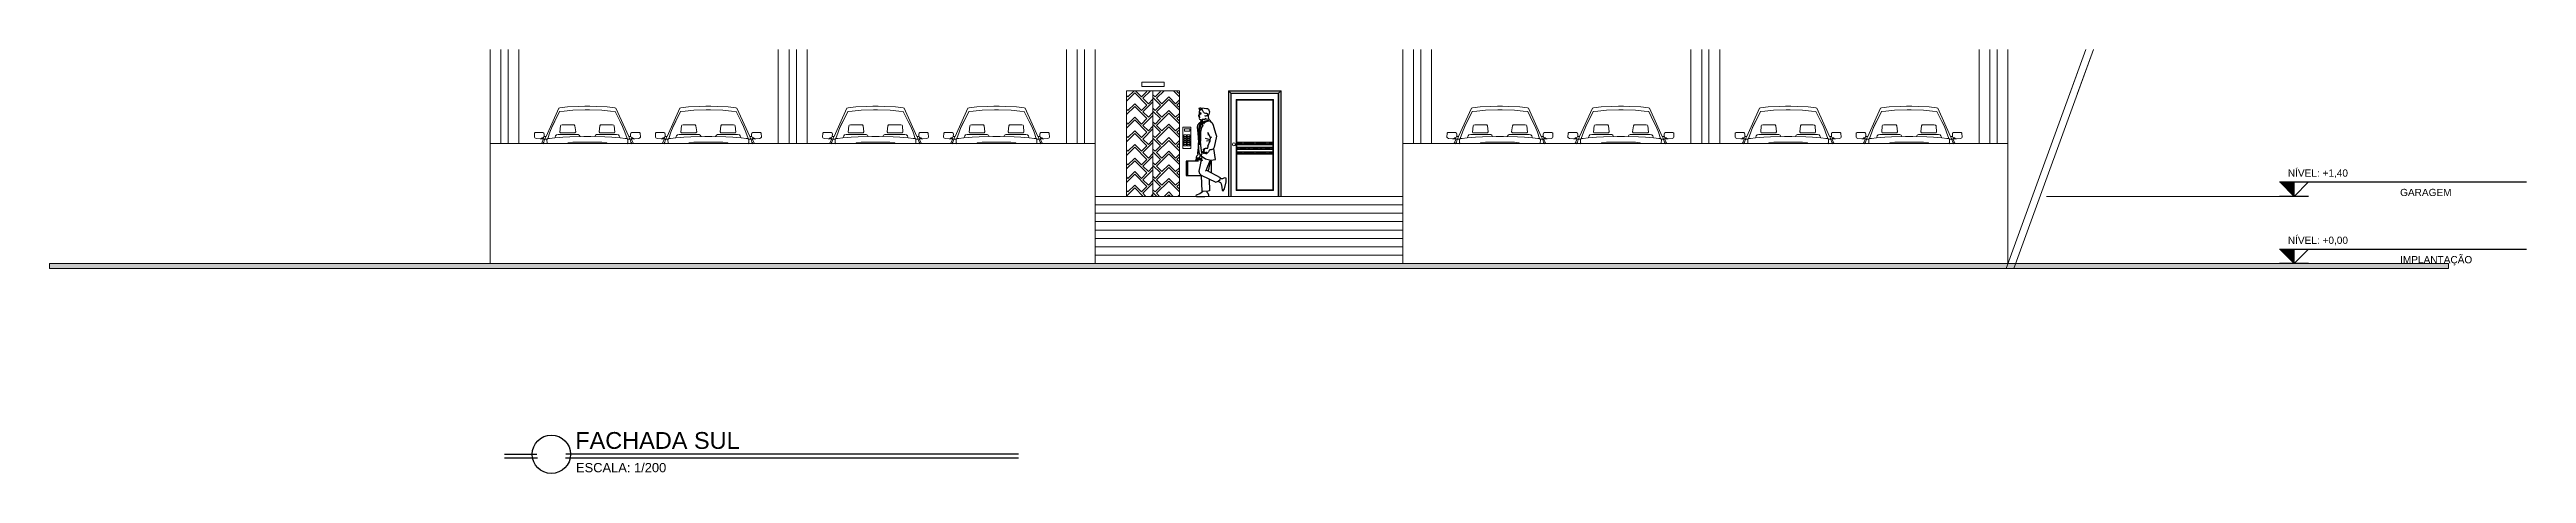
# Model space of a CAD drawing. Header units: millimetres. Extents: x -51 to 151, y -74 to 104.
# Drawn here: x 32.8 to 84.4, y 51.1 to 60 of the extents above; entities that cross this region are included whole.
import ezdxf
from ezdxf.enums import TextEntityAlignment as Align

# ---------------------------------------------------------------- set-up
doc = ezdxf.new("R2010")
doc.units = ezdxf.units.MM
doc.header["$LTSCALE"] = 15
doc.layers.add('G', color=8, linetype='Continuous')
doc.layers.add('Text', color=3, linetype='Continuous')
doc.styles.add('DM-TXT-100', font='arial.ttf', dxfattribs={"height": 0.2})
doc.styles.add('PADRAO', font='arial.ttf', dxfattribs={"height": 0.1})
doc.styles.add('SANSSERIF', font='sas_____.pfb')

msp = doc.modelspace()

# ---------------------------------------------------------------- texts
at = {"color": 3, "lineweight": -3, "style": 'SANSSERIF'}
for s, height, p in [('FACHADA SUL', 0.35, (43.788, 51.643)), ('ESCALA: 1/200', 0.192, (43.804, 51.156))]:
    msp.add_text(s, height=height, dxfattribs=at).set_placement(p)

# ---------------------------------------------------------------- blocks, each defined once
blk = doc.blocks.new('Carffs')
at = {"linetype": 'ByBlock', "lineweight": 9}
for p, q in [((296594, -79319), (296905, -78627)), ((296905, -78627), (296931, -78621)), ((296931, -78621), (297118, -78595)), ((297118, -78595), (297384, -78588)), ((297249, -78682), (297553, -78672)), ((297384, -78588), (297541, -78585)), ((297541, -78585), (297599, -78585)), ((297553, -78672), (297602, -78672)), ((297654, -78672), (297604, -78672)), ((297666, -78585), (297607, -78585)), ((297958, -78682), (297654, -78672)), ((297823, -78588), (297666, -78585)), ((298089, -78595), (297823, -78588)), ((298276, -78621), (298089, -78595)), ((298302, -78627), (298276, -78621)), ((298613, -79319), (298302, -78627)), ((296309, -79337), (296313, -79241)), ((296313, -79241), (296332, -79228)), ((296332, -79228), (296519, -79227)), ((296519, -79227), (296541, -79239)), ((296541, -79239), (296548, -79269)), ((296548, -79269), (296547, -79324)), ((296634, -79372), (296688, -79217)), ((296688, -79217), (296742, -79082)), ((296738, -79092), (296925, -78714)), ((296742, -79082), (296805, -78956)), ((296889, -79274), (296846, -79283)), ((297377, -79274), (296889, -79274)), ((296925, -78714), (297036, -78700)), ((296933, -79216), (296947, -79062)), ((296944, -79230), (296933, -79216)), ((297300, -79230), (296944, -79230)), ((296947, -79062), (296956, -79043)), ((296956, -79043), (296989, -79035)), ((296989, -79035), (297249, -79035)), ((297036, -78700), (297249, -78682)), ((297249, -79035), (297284, -79038)), ((297284, -79038), (297299, -79060)), ((297299, -79060), (297318, -79206)), ((297318, -79206), (297300, -79230)), ((297407, -79288), (297377, -79274)), ((297800, -79288), (297829, -79274)), ((297829, -79274), (298318, -79274)), ((297907, -79060), (297889, -79206)), ((297889, -79206), (297906, -79230)), ((297906, -79230), (298263, -79230)), ((297923, -79038), (297907, -79060)), ((297957, -79035), (297923, -79038)), ((298218, -79035), (297957, -79035)), ((298171, -78700), (297958, -78682)), ((298282, -78714), (298171, -78700)), ((298251, -79043), (298218, -79035)), ((298260, -79062), (298251, -79043)), ((298274, -79216), (298260, -79062)), ((298263, -79230), (298274, -79216)), ((298402, -78956), (298282, -78714)), ((298318, -79274), (298361, -79283)), ((298465, -79082), (298402, -78956)), ((298519, -79217), (298465, -79082)), ((298573, -79372), (298519, -79217)), ((298666, -79239), (298659, -79269)), ((298659, -79269), (298660, -79324)), ((298688, -79227), (298666, -79239)), ((298875, -79228), (298688, -79227)), ((298893, -79241), (298875, -79228)), ((298898, -79337), (298893, -79241)), ((296319, -79359), (296309, -79337)), ((296349, -79370), (296319, -79359)), ((296447, -79377), (296349, -79370)), ((296535, -79383), (296447, -79377)), ((296469, -79376), (296497, -79355)), ((296479, -79499), (296535, -79383)), ((296497, -79355), (296525, -79355)), ((296538, -79463), (296512, -79499)), ((296525, -79355), (296545, -79326)), ((296563, -79386), (296537, -79384)), ((296560, -79393), (296538, -79463)), ((296547, -79324), (296588, -79324)), ((296588, -79324), (296563, -79386)), ((296566, -79387), (296618, -79388)), ((296616, -79414), (296620, -79392)), ((296618, -79479), (296616, -79414)), ((296630, -79502), (296618, -79479)), ((296620, -79392), (296635, -79375)), ((296635, -79375), (296681, -79372)), ((296681, -79372), (296805, -79359)), ((296805, -79359), (296914, -79350)), ((296825, -79303), (296813, -79336)), ((296813, -79336), (296813, -79353)), ((296846, -79283), (296825, -79303)), ((296914, -79350), (297006, -79341)), ((297006, -79341), (297175, -79331)), ((297251, -79463), (297130, -79479)), ((297175, -79331), (297514, -79323)), ((297604, -79460), (297251, -79463)), ((297424, -79323), (297407, -79288)), ((297514, -79323), (297601, -79323)), ((297603, -79460), (297956, -79463)), ((297692, -79323), (297605, -79323)), ((298032, -79331), (297692, -79323)), ((297782, -79323), (297800, -79288)), ((297956, -79463), (298076, -79479)), ((298200, -79341), (298032, -79331)), ((298293, -79350), (298200, -79341)), ((298402, -79359), (298293, -79350)), ((298361, -79283), (298381, -79303)), ((298381, -79303), (298394, -79336)), ((298394, -79336), (298394, -79353)), ((298526, -79372), (298402, -79359)), ((298572, -79375), (298526, -79372)), ((298587, -79392), (298572, -79375)), ((298576, -79502), (298589, -79479)), ((298591, -79414), (298587, -79392)), ((298641, -79387), (298589, -79388)), ((298589, -79479), (298591, -79414)), ((298660, -79324), (298618, -79324)), ((298618, -79324), (298644, -79386)), ((298644, -79386), (298669, -79384)), ((298647, -79393), (298669, -79463)), ((298682, -79355), (298662, -79326)), ((298669, -79463), (298695, -79499)), ((298671, -79383), (298760, -79377)), ((298728, -79499), (298671, -79383)), ((298710, -79355), (298682, -79355)), ((298738, -79376), (298710, -79355)), ((298760, -79377), (298858, -79370)), ((298858, -79370), (298888, -79359)), ((298888, -79359), (298898, -79337))]:
    blk.add_line(p, q, dxfattribs=at)
at = {"linetype": 'Continuous', "lineweight": 13}
for points in [[(297131, -79479), (297127, -79499)], [(298076, -79479), (298080, -79499)]]:
    blk.add_lwpolyline(points, dxfattribs=at)
blk = doc.blocks.new('02FMAN04')
at = {"color": 0, "linetype": 'ByBlock'}
for p, q in [((-4.1, 62.9), (-4.3, 62)), ((-5.2, 48), (-6.2, 48.5)), ((-0.8, 47.3), (-4.7, 46.3)), ((-4.7, 45.3), (-1.8, 44.9)), ((-5.1, 29.1), (-3.3, 20.7)), ((2.4, 30.8), (1.7, 28.9)), ((4.4, 30.8), (2.4, 30.8)), ((2.5, 28.9), (2.8, 30.1)), ((2.8, 30.1), (3.1, 30.1)), ((5.7, 30.9), (5.2, 30.9)), ((5.6, 30.1), (5.9, 30)), ((5.9, 30), (6.1, 28.9)), ((6.7, 29.8), (6.9, 28.9)), ((13.5, 28.8), (13.5, 17.2))]:
    blk.add_line(p, q, dxfattribs=at)
for points in [[(-4.7, 61.9), (-5.5, 60.6), (-6.5, 60), (-7.4, 58), (-8.4, 54.1), (-9.6, 50.8), (-10, 49), (-8.1, 40), (-7.4, 38.5), (-6.6, 38.1), (-6.1, 37.8), (-5.7, 38.1), (-5.3, 37.8), (-4.6, 37.8), (-4.2, 37.4), (-3.5, 36.4), (-1.8, 34.6), (-1.4, 34.6), (-2, 36.2), (-0.5, 34.8), (-0.3, 34.9), (-0.6, 35.9), (0.6, 34.9), (0.9, 35.2), (-0.2, 36.7), (1.1, 35.7), (1.3, 36), (-0.7, 38.1), (0.6, 37.9), (0.5, 38.5), (-0.4, 38.9), (-1.1, 39.3), (-3, 39.4), (-3.2, 40.6), (-3.1, 40.9), (-4.8, 45.2), (-5.2, 47.9), (-3, 52.1), (-3.3, 49.9)], [(-4.9, 60.9), (-3.2, 61.2), (-0.2, 60.2), (0.4, 59), (1.5, 58.8), (1.1, 57.7), (2.2, 56.1), (2.9, 52.4), (2.9, 45.2)], [(3.5, 70.3), (3.9, 71.7), (3.7, 72), (0, 71.8), (-1.9, 71.7), (-2.8, 71.5), (-3.6, 70.9), (-3.8, 70.3), (-4.3, 68.8), (-3.8, 66.7), (-3.4, 65.7), (-3.6, 62.9)], [(-4.1, 62.9), (1.7, 62.5), (1.5, 60.2), (0.8, 60.5)], [(-4.1, 61.9), (-2.3, 61.6), (0, 60.9), (2, 59), (3.3, 56.6), (3.9, 52.5), (3.3, 46.9), (3.1, 44.5), (2.7, 39.2), (2.2, 35.5)], [(-3.3, 65.3), (-2.8, 65.7), (-2.6, 66.1)], [(-1, 67.6), (-1.4, 67.9), (-2, 67.9), (-2.5, 67.6), (-2.8, 67.1), (-2.6, 66.2), (-2, 65.6), (-1.4, 65.2), (-1, 65.2), (-0.7, 65.6)], [(1.6, 62.9), (-0.3, 63), (-1.7, 63.8)], [(-1, 67.6), (-0.2, 67.9), (0.6, 68.7), (1.6, 70.7), (2.9, 71.8), (3.5, 71.8), (3.8, 71.7)], [(3.3, 70.7), (3.9, 68.9), (4.1, 68), (3.8, 67.3), (4.6, 65.8), (4.5, 65.4), (3.9, 65.2), (3.9, 64.6), (3.8, 64.2), (4, 63.5), (3.7, 63), (3.1, 62.6), (2.6, 62.7), (2.2, 62.4), (3.3, 60.2), (2.4, 60.5), (2.4, 61.5), (2, 62.3), (1.6, 62.2)], [(1.6, 61.5), (2.2, 60.4), (3.6, 57), (4.1, 51.4), (3.7, 46.3), (4.1, 43.8), (4.7, 42.2), (4.3, 45.3), (4.3, 49.2), (4.6, 52.1), (4.3, 54.9), (3.4, 58.2), (2.5, 60.7)], [(3.2, 70.7), (2.7, 70.8), (1.8, 70.7)], [(3.9, 64.6), (3.2, 64.5)], [(3.6, 64.2), (3.4, 64.2)], [(3.5, 65.4), (3.8, 65.5)], [(2.6, 33.2), (4.1, 35.6), (4.3, 39.5), (4.5, 42.3)], [(3, 44.5), (3.7, 42.5), (2.9, 41.9)], [(3.4, 60.3), (4.7, 59.2), (4.4, 58.7), (5.1, 58.4), (5.7, 56.4), (5.2, 51.4), (4.7, 44), (4.9, 39.6), (5.5, 35.5), (5.3, 35.2), (5.2, 33.8), (5.9, 32.9), (6.6, 32), (6.5, 31), (6.8, 29.9), (6.3, 29.7), (5.7, 30.8), (5.7, 31.3), (4.7, 31.6)], [(1.9, 32.1), (4.2, 20.6), (3.8, 18.6), (2.5, 17.2), (-9.6, 11.6), (-11.5, 12.3), (-13, 13.8), (-13.4, 15.2), (-2.3, 21), (-1, 20.7), (-2.2, 21.6), (-1.9, 22), (-4.9, 29.3)], [(1.7, 36.6), (2.4, 33), (-1, 30.5), (-5.5, 29.4), (-9.3, 30.1), (-7.9, 38.9)], [(-6, 19.4), (-6, 28.8), (-5.1, 28.8)], [(4.6, 28.8), (14.6, 28.8), (14.6, 17.1), (2.6, 17.1)], [(3, 33.5), (3.2, 33.2), (3.6, 33), (3.4, 32.4), (3.9, 30.9)], [(3.4, 29.9), (3.1, 30.6), (3.3, 30.6), (4, 29.9), (3.6, 30.6), (4.1, 30.8), (4.8, 30), (4.3, 31.2), (4.8, 31.2), (5.4, 30.1)], [(3.4, 29.8), (3.9, 29.5), (4, 29.7), (4.8, 29.5), (5, 29.7), (5.7, 29.5), (5.9, 29.7)], [(-11.6, 12.2), (-13.4, 11.3), (-14, 10.3), (-14.3, 7.5), (-14.7, 4.8), (-15.5, 4.6), (-16.6, 6.1), (-17.9, 11.9), (-17.9, 14.9), (-16.6, 15), (-15, 14.3), (-14.1, 14.3), (-13.3, 14.5)], [(-4, 14.1), (-4.3, 4.6), (-2.3, 4.1), (1.6, 4.2), (2.1, 16.7)], [(1.1, 4.1), (1.3, 3.6), (3.4, 2.1), (6.4, 1.1), (6.7, 0.4), (6.1, 0), (-0.6, 0), (-3.7, 0.1), (-3.9, 1.1), (-3.2, 2.4), (-2.6, 3.3), (-2.6, 4)]]:
    blk.add_lwpolyline(points, dxfattribs=at)
for points in [[(2.3, 67.7), (3.3, 68), (3.6, 67.8)], [(2.4, 67.5), (3.4, 67.3), (3.4, 67.1), (3.1, 66.9), (2.5, 67.2)]]:
    blk.add_lwpolyline(points, close=True, dxfattribs=at)
blk = doc.blocks.new('sada')
at = {"linetype": 'Continuous', "lineweight": 0}
h = blk.add_hatch(dxfattribs=at)
h.set_pattern_fill('ARKHID21', color=253, scale=400, angle=45, pattern_type=2)
h.set_pattern_definition([(45, (-113.14, 113.14), (3e-14, 282.84271), [360, -240]), (45, (-141.42, 141.42), (3e-14, 282.84271), [160, -40, 200, -200]), (135, (3e-14, 282.84), (3e-14, 282.84271), [160, -40, 200, -200]), (135, (-28.28, 537.4), (3e-14, 282.84271), [360, -240])])
h.paths.add_polyline_path([(295245, -78440), (294695, -78440), (294695, -80640), (295245, -80640)])
blk = doc.blocks.new('SIMBOLO NIVEL CORTE')
blk.add_hatch(color=1).paths.add_polyline_path([(0.3, 0.3), (0, 0.3), (0, 0)])
at = {"color": 1}
for p, q in [((0.301, 0.3), (-4.838, 0.3)), ((-0.301, 0), (0.301, 0)), ((0, 0), (0, 0.3))]:
    blk.add_line(p, q, dxfattribs=at)
blk.add_lwpolyline([(-0.3, 0.3), (0, 0), (0.3, 0.3)], dxfattribs=at)
at = {"layer": 'Text'}
for tag, p, height, style in [('PAVIMENTOXX', (-4.838, 0.412), 0.22, 'PADRAO'), ('PAVIMENTOXXXXX', (-4.838, 0.008), 0.18, 'DM-TXT-100')]:
    blk.add_attdef(tag, p, '', height=height, dxfattribs=dict(at, style=style))
at = {"layer": 'Text', "style": 'DM-TXT-100'}
blk.add_attdef('NIVELXXXXX', text='', height=0.18, dxfattribs=at).set_placement((0.246, 0.412), align=Align.RIGHT)
blk = doc.blocks.new('01')
at = {"color": 1, "lineweight": -3}
for p, q in [((759112, -50321), (759788, -50321)), ((759796, -50401), (759112, -50401)), ((769811, -50401), (760379, -50401)), ((769811, -50321), (760388, -50321))]:
    blk.add_line(p, q, dxfattribs=at)
blk.add_circle((760088, -50321), 400, dxfattribs=at)

# ---------------------------------------------------------------- hatches: boundary and pattern name
at = {"linetype": 'Continuous', "lineweight": 13}
h = msp.add_hatch(color=256, dxfattribs=at)
h.dxf.hatch_style = 1
h.paths.add_polyline_path([(32.843, 55.501), (82.788, 55.501), (82.788, 55.401), (32.843, 55.401)])
at = {"layer": 'G', "lineweight": 0}
h = msp.add_hatch(dxfattribs=at)
h.set_pattern_fill('CROSS', color=256, scale=0.04, style=0)
h.set_pattern_definition([(0, (84.737863, 92.765863), (0.01, 0.01), [0.005, -0.015]), (90, (84.740363, 92.763363), (-0.01, 0.01), [0.005, -0.015])])
h.paths.add_polyline_path([(57.561, 58.028), (57.561, 57.978), (57.813, 57.978, -0.011079), (57.817, 58.028)])
h.paths.add_polyline_path([(57.561, 57.928), (57.561, 57.878), (57.811, 57.878, -0.011036), (57.811, 57.928)])
h.paths.add_polyline_path([(57.561, 57.828), (57.561, 57.778), (57.817, 57.778, -0.011079), (57.813, 57.828)])
h = msp.add_hatch(dxfattribs=at)
h.set_pattern_fill('CROSS', color=256, scale=0.04, style=0)
h.set_pattern_definition([(0, (84.987863, 92.765863), (0.01, 0.01), [0.005, -0.015]), (90, (84.990363, 92.763363), (-0.01, 0.01), [0.005, -0.015])])
h.paths.add_polyline_path([(57.811, 58.028), (57.811, 57.978), (58.063, 57.978, -0.011079), (58.067, 58.028)])
h.paths.add_polyline_path([(57.811, 57.928), (57.811, 57.878), (58.061, 57.878, -0.011036), (58.061, 57.928)])
h.paths.add_polyline_path([(57.811, 57.828), (57.811, 57.778), (58.067, 57.778, -0.011079), (58.063, 57.828)])
h = msp.add_hatch(dxfattribs=at)
h.set_pattern_fill('CROSS', color=256, scale=0.04, style=0)
h.set_pattern_definition([(0, (85.237863, 92.765863), (0.01, 0.01), [0.005, -0.015]), (90, (85.240363, 92.763363), (-0.01, 0.01), [0.005, -0.015])])
h.paths.add_polyline_path([(58.061, 58.028), (58.061, 57.978), (58.313, 57.978, -0.011079), (58.317, 58.028)])
h.paths.add_polyline_path([(58.061, 57.928), (58.061, 57.878), (58.311, 57.878, -0.011036), (58.311, 57.928)])
h.paths.add_polyline_path([(58.061, 57.828), (58.061, 57.778), (58.317, 57.778, -0.011079), (58.313, 57.828)])

# ---------------------------------------------------------------- linework, layer by layer
at = {"linetype": 'Continuous', "lineweight": 13}
for p, q in [((42.016, 55.501), (42.016, 59.96)), ((42.616, 58.001), (42.616, 59.96)), ((48.016, 58.001), (48.016, 59.96)), ((48.616, 58.001), (48.616, 59.96)), ((54.016, 58.001), (54.016, 59.96)), ((54.616, 55.501), (54.616, 59.96)), ((61.016, 55.501), (61.016, 59.96)), ((61.616, 58.001), (61.616, 59.96)), ((67.016, 58.001), (67.016, 59.96)), ((67.616, 58.001), (67.616, 59.96)), ((73.016, 58.001), (73.016, 59.96)), ((75.239, 59.96), (73.579, 55.401)), ((73.616, 56.901), (73.616, 59.96)), ((73.616, 55.501), (73.616, 59.96)), ((75.398, 59.96), (73.739, 55.401)), ((75.239, 59.96), (74.899, 59.026)), ((75.398, 59.958), (75.059, 59.029)), ((42.016, 58.001), (54.616, 58.001)), ((61.016, 58.001), (73.616, 58.001))]:
    msp.add_line(p, q, dxfattribs=at)
at = {"linetype": 'Continuous', "lineweight": 0}
msp.add_line((57.386, 59.101), (57.386, 56.901), dxfattribs=at)
at = {"linetype": 'Continuous', "lineweight": 13}
for points in [[(42.241, 58.001), (42.241, 59.96)], [(42.391, 58.001), (42.391, 59.96)], [(48.241, 58.001), (48.241, 59.96)], [(48.391, 58.001), (48.391, 59.96)], [(54.241, 58.001), (54.241, 59.96)], [(54.391, 58.001), (54.391, 59.96)], [(61.241, 58.001), (61.241, 59.96)], [(61.391, 58.001), (61.391, 59.96)], [(67.241, 58.001), (67.241, 59.96)], [(67.391, 58.001), (67.391, 59.96)], [(73.241, 58.001), (73.241, 59.96)], [(73.391, 58.001), (73.391, 59.96)], [(54.616, 56.901), (61.016, 56.901)], [(79.273, 56.901), (74.416, 56.901)], [(54.616, 56.726), (61.016, 56.726)], [(54.616, 56.551), (61.016, 56.551)], [(54.616, 56.376), (61.016, 56.376)], [(54.616, 56.201), (61.016, 56.201)], [(54.616, 56.026), (61.016, 56.026)], [(54.616, 55.851), (61.016, 55.851)], [(54.616, 55.676), (61.016, 55.676)], [(54.616, 55.501), (61.016, 55.501)], [(79.273, 55.501), (74.416, 55.501)]]:
    msp.add_lwpolyline(points, dxfattribs=at)
at = {"linetype": 'Continuous', "lineweight": 0}
msp.add_lwpolyline([(57.386, 59.101), (58.486, 59.101)], dxfattribs=at)
at = {"linetype": 'Continuous', "lineweight": 13}
msp.add_lwpolyline([(32.843, 55.501), (82.788, 55.501), (82.788, 55.401), (32.843, 55.401)], close=True, dxfattribs=at)
at = {"layer": 'G', "lineweight": 0}
for p, q in [((55.266, 59.101), (55.266, 56.901)), ((56.366, 59.101), (56.366, 56.901)), ((57.446, 59.041), (57.386, 59.101)), ((58.426, 59.041), (58.486, 59.101)), ((57.561, 58.028), (58.311, 58.028)), ((57.561, 57.978), (58.311, 57.978)), ((57.561, 57.928), (58.311, 57.928)), ((57.561, 57.878), (58.311, 57.878)), ((57.561, 57.828), (58.311, 57.828)), ((57.561, 57.778), (58.311, 57.778))]:
    msp.add_line(p, q, dxfattribs=at)
for points in [[(55.266, 59.101), (56.366, 59.101)], [(55.816, 59.101), (55.816, 56.901)], [(58.486, 56.901), (58.486, 59.101), (57.386, 59.101), (57.386, 56.901)], [(58.476, 56.901), (58.476, 59.091), (57.396, 59.091), (57.396, 56.901)], [(58.436, 56.901), (58.436, 59.051), (57.436, 59.051), (57.436, 56.901)], [(58.426, 56.901), (58.426, 59.041), (57.446, 59.041), (57.446, 56.901)], [(58.326, 58.921), (58.326, 57.021), (58.326, 57.021), (57.546, 57.021), (57.546, 58.921), (58.326, 58.921), (58.326, 58.801)], [(58.311, 58.906), (58.311, 57.036), (57.561, 57.036), (57.561, 58.906), (58.311, 58.906), (58.311, 58.806)]]:
    msp.add_lwpolyline(points, dxfattribs=at)
for points in [[(55.586, 59.281), (56.046, 59.281), (56.046, 59.191), (55.586, 59.191)], [(56.441, 58.341), (56.601, 58.341), (56.601, 57.901), (56.441, 57.901)], [(56.471, 58.311), (56.581, 58.311), (56.581, 58.261), (56.471, 58.261)], [(56.461, 58.181), (56.511, 58.181), (56.511, 58.151), (56.461, 58.151)], [(56.461, 58.141), (56.511, 58.141), (56.511, 58.111), (56.461, 58.111)], [(56.461, 58.101), (56.511, 58.101), (56.511, 58.071), (56.461, 58.071)], [(56.461, 58.061), (56.511, 58.061), (56.511, 58.031), (56.461, 58.031)], [(56.461, 58.021), (56.511, 58.021), (56.511, 57.991), (56.461, 57.991)], [(56.461, 57.981), (56.511, 57.981), (56.511, 57.951), (56.461, 57.951)], [(56.581, 58.181), (56.531, 58.181), (56.531, 58.151), (56.581, 58.151)], [(56.581, 58.141), (56.531, 58.141), (56.531, 58.111), (56.581, 58.111)], [(56.581, 58.101), (56.531, 58.101), (56.531, 58.071), (56.581, 58.071)], [(56.581, 58.061), (56.531, 58.061), (56.531, 58.031), (56.581, 58.031)], [(56.581, 58.021), (56.531, 58.021), (56.531, 57.991), (56.581, 57.991)], [(56.581, 57.981), (56.531, 57.981), (56.531, 57.951), (56.581, 57.951)]]:
    msp.add_lwpolyline(points, close=True, dxfattribs=at)
msp.add_circle((57.501, 57.985), 0.0301, dxfattribs=at)

# ---------------------------------------------------------------- block references
at = {"linetype": 'Continuous', "lineweight": 13}
for name, p, xscale, yscale, zscale in [('Carffs', (-209.554, 125.741), 0.0008521210105234464, 0.0008521210105234464, 0.0008521210105234464), ('Carffs', (-207.035, 125.741), 0.0008521210105234464, 0.0008521210105234464, 0.0008521210105234464), ('Carffs', (-203.554, 125.741), 0.0008521210105234464, 0.0008521210105234464, 0.0008521210105234464), ('Carffs', (-201.035, 125.741), 0.0008521210105234464, 0.0008521210105234464, 0.0008521210105234464), ('Carffs', (-190.554, 125.741), 0.0008521210105234464, 0.0008521210105234464, 0.0008521210105234464), ('Carffs', (-188.035, 125.741), 0.0008521210105234464, 0.0008521210105234464, 0.0008521210105234464), ('Carffs', (-184.554, 125.741), 0.0008521210105234464, 0.0008521210105234464, 0.0008521210105234464), ('Carffs', (-182.035, 125.741), 0.0008521210105234464, 0.0008521210105234464, 0.0008521210105234464), ('01', (-716.797, 101.851), 0.001, 0.001, 0.001)]:
    msp.add_blockref(name, p, dxfattribs=dict(at, xscale=xscale, yscale=yscale, zscale=zscale))
at = {"xscale": -0.02557648107316345, "yscale": 0.02557648107316345, "zscale": 0.02557648107319787}
msp.add_blockref('02FMAN04', (56.881, 56.901), dxfattribs=at)
at = {"layer": 'G', "lineweight": 0, "yscale": 0.001, "zscale": 0.001}
for p, xscale in [((350.511, 137.541), -0.001), ((-238.879, 137.541), 0.001)]:
    msp.add_blockref('sada', p, dxfattribs=dict(at, xscale=xscale))
at = {"layer": 'Text', "linetype": 'Continuous', "lineweight": 13}
ref = msp.add_blockref('SIMBOLO NIVEL CORTE', (79.574, 56.901), dxfattribs=dict(at, xscale=-1))
ref.add_attrib('NIVELXXXXX', 'NÍVEL: +1,40', dxfattribs={"layer": '0', "height": 0.15, "style": 'DM-TXT-100'}).set_placement((80.696, 57.312), align=Align.RIGHT)
ref.add_attrib('PAVIMENTOXXXXX', 'GARAGEM', (81.781, 56.908), dxfattribs={"layer": '0', "height": 0.15, "style": 'DM-TXT-100'})
ref = msp.add_blockref('SIMBOLO NIVEL CORTE', (79.574, 55.501), dxfattribs=dict(at, xscale=-1))
ref.add_attrib('NIVELXXXXX', 'NÍVEL: +0,00', dxfattribs={"layer": '0', "height": 0.15, "style": 'DM-TXT-100'}).set_placement((80.696, 55.912), align=Align.RIGHT)
ref.add_attrib('PAVIMENTOXXXXX', 'IMPLANTAÇÃO', (81.781, 55.508), dxfattribs={"layer": '0', "height": 0.15, "style": 'DM-TXT-100'})

msp.set_redraw_order([(e.dxf.handle, doc.entitydb.next_handle()) for e in msp.query("TEXT MTEXT ATTDEF DIMENSION ARC_DIMENSION")])  # texts and dimensions are drawn at this point

doc.saveas('drawing.dxf')
